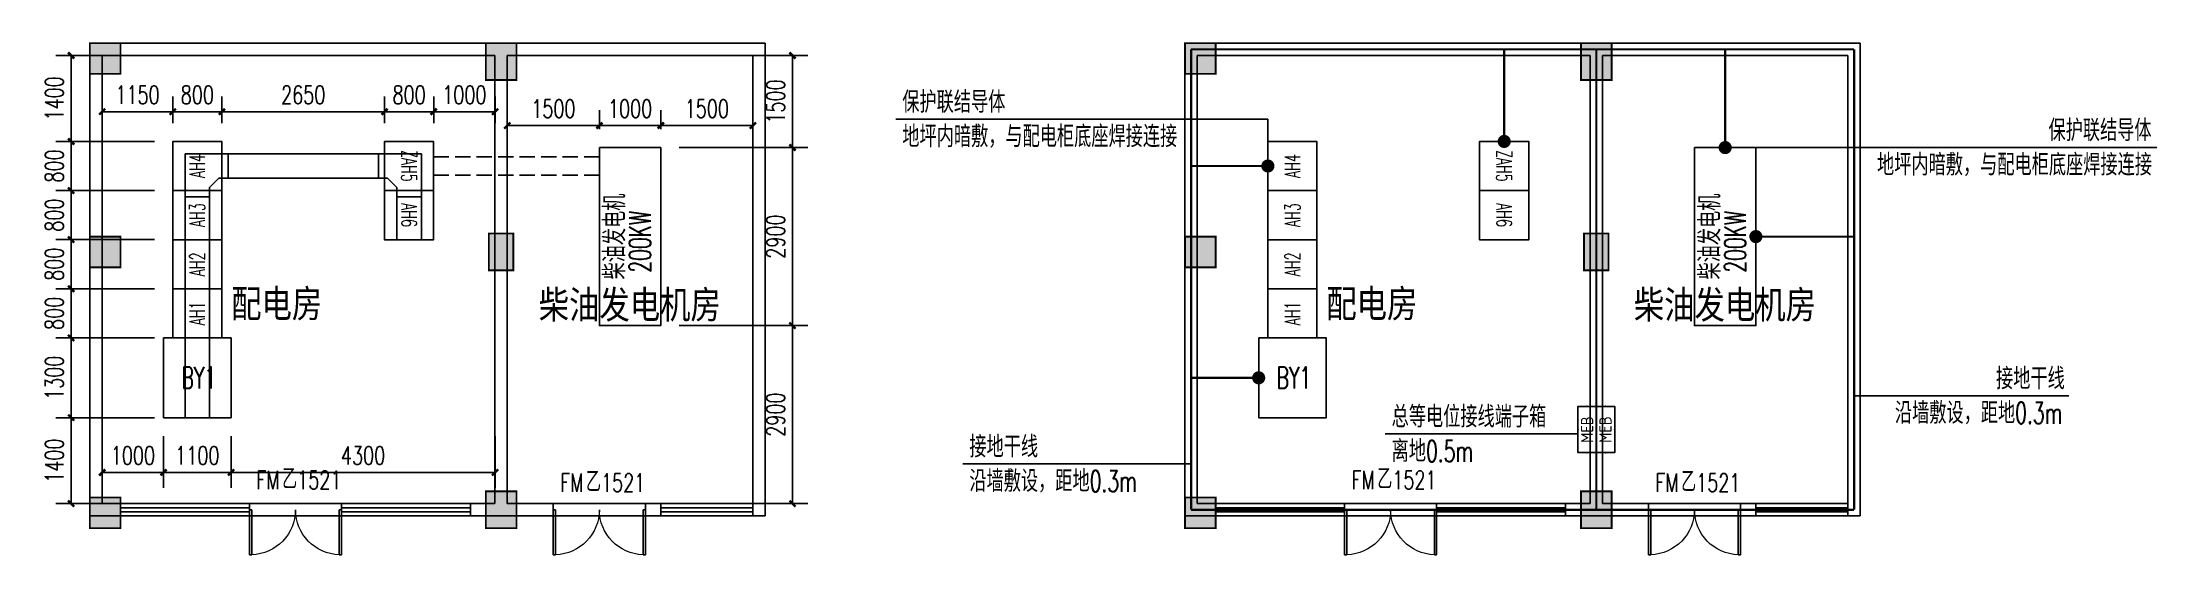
# Model space of a CAD drawing. Extents: x -6243262 to 3079315, y -2914302 to 172723.
# Drawn here: x -1627191 to -1592745, y -832011 to -823664 of the extents above; entities that cross this region are included whole.
import ezdxf
from ezdxf.enums import TextEntityAlignment as Align

# ---------------------------------------------------------------- set-up
doc = ezdxf.new("R2010")
doc.units = 0
doc.header["$LTSCALE"] = 1000
doc.linetypes.add('DASH', pattern=[0.35, 0.25, -0.1])
for name, color, linetype in [('0-柱网', 2, 'Continuous'), ('CABLETRAY', 4, 'Continuous'), ('CABLETRAY_FIRE', 1, 'DASH'), ('DIM-接地', 3, 'Continuous'), ('DIM-箱柜', 3, 'Continuous'), ('DOOR_FIRE', 4, 'Continuous'), ('DOOR_FIRE_TEXT', 7, 'Continuous'), ('EQUIP-箱柜', 3, 'Continuous'), ('PUB_TEXT', 7, 'Continuous'), ('TEL_CABINET', 3, 'Continuous'), ('TEL_DIM', 3, 'Continuous'), ('TEL_TEXT', 7, 'Continuous'), ('WALL', 9, 'Continuous'), ('WINDOW', 4, 'Continuous'), ('WIRE-接地', 4, 'TG_接地')]:
    doc.layers.add(name, color=color, linetype=linetype)
doc.styles.add('-宋体', font='', dxfattribs={"width": 0.8})
doc.styles.add('_TCH_DIM_T3', font='SIMPLEX', dxfattribs={"width": 0.705882, "bigfont": 'GBCBIG'})
doc.styles.add('_TCH_WINDOW', font='SIMPLEX', dxfattribs={"height": 3.5, "bigfont": 'GBCBIG'})
doc.styles.add('_TEL_ATTDEF', font='gbenor', dxfattribs={"bigfont": 'gbcbig'})
doc.styles.add('_TEL_DIM', font='SIMPLEX', dxfattribs={"width": 0.8, "height": 3.5, "bigfont": 'HZTXT'})
doc.styles.add('TG_LINETYPE', font='SIMPLEX', dxfattribs={"width": 0.8, "height": 3.5, "bigfont": 'HZTXT'})
doc.styles.get('-宋体').set_extended_font_data('SimSun')
doc.linetypes.add('TG_接地', pattern='A,0.75,0,["/",TG_LINETYPE,S=0.05,R=-8.594367,X=-0.1,Y=-0.045],0.65,-0.13,0.13,-0.13', length=2)
doc.dimstyles.new('_TCH_ARCH&&100', dxfattribs={"dimtxt": 297.5, "dimasz": 100, "dimexe": 250, "dimexo": 300, "dimgap": 126.25, "dimtad": 1, "dimdec": 0, "dimzin": 0, "dimdsep": 46, "dimtxsty": '_TCH_DIM_T3', "dimblk": 'ARCHTICK', "dimcen": 0.09, "dimclrt": 7, "dimazin": 2, "dimtfac": 1, "dimtdec": 0, "dimtix": 1, "dimtmove": 2, "dimatfit": 3, "dimfxl": 0, "dimtolj": 1, "dimtzin": 0, "dimarcsym": 0})

msp = doc.modelspace()

# ---------------------------------------------------------------- texts
at = {"layer": 'DIM-接地', "color": 7, "style": '_TEL_DIM'}
for s, width, p in [('保护联结导体', 0.8, (-1613180.7, -824813)), ('地坪内暗敷，与配电柜底座焊接连接', 0.8, (-1613180.7, -825373)), ('保护联结导体', 0.8, (-1594507.7, -825274.3)), ('地坪内暗敷，与配电柜底座焊接连接', 0.8, (-1597301, -825834.3)), ('接地干线', 0.8, (-1595362.5, -829316.5)), ('沿墙敷设，距地', 0.8, (-1597010.2, -829876.5)), ('0.3m', 0.64, (-1595050.2, -829876.5)), ('接地干线', 0.8, (-1612088.3, -830426.9)), ('沿墙敷设，距地', 0.8, (-1612088.3, -830986.9)), ('0.3m', 0.64, (-1610128.3, -830986.9))]:
    msp.add_text(s, height=350, dxfattribs=dict(at, width=width)).set_placement(p)
at = {"layer": 'DIM-箱柜', "color": 7, "style": '_TEL_DIM'}
for s, width, p in [('总等电位接线端子箱', 0.8, (-1605208.9, -829938.5)), ('离地', 0.8, (-1605208.9, -830498.5)), ('0.5m', 0.64, (-1604648.9, -830498.5))]:
    msp.add_text(s, height=350, dxfattribs=dict(at, width=width)).set_placement(p)
at = {"layer": 'TEL_TEXT', "style": '_TEL_DIM'}
for s, width, p in [('柴油发电机', 0.8, (-1617690.9, -827528.5)), ('柴油发电机', 0.8, (-1599850.2, -827528.5)), ('200KW', 0.64, (-1617279, -827416.5)), ('200KW', 0.64, (-1599438.2, -827416.5))]:
    msp.add_text(s, height=350, rotation=90, dxfattribs=dict(at, width=width)).set_placement(p)
at = {"layer": 'TEL_TEXT', "style": '_TEL_DIM', "width": 0.64}
for p in [(-1624925.5, -829302.8), (-1607084.7, -829302.8)]:
    msp.add_text('BY1', height=350, dxfattribs=at).set_placement(p)

# ---------------------------------------------------------------- blocks, each defined once
blk = doc.blocks.new('$DorLib2D$00000002')
at = {"color": 0}
for p, q in [((-0.5, 0), (-0.5, 0.4875)), ((-0.475, 0.4875), (-0.5, 0.4875)), ((-0.475, 0), (-0.475, 0.4875)), ((0.475, 0), (0.475, 0.4875)), ((0.475, 0.4875), (0.5, 0.4875)), ((0.5, 0), (0.5, 0.4875)), ((-0.5, 0), (-0.475, 0)), ((0.5, 0), (0.475, 0))]:
    blk.add_line(p, q, dxfattribs=at)
at = {"color": 0, "lineweight": 13}
for centre, start, end in [((-0.4875, 0), 0, 88.53072), ((0.4875, 0), 91.46928, 180)]:
    blk.add_arc(centre, 0.4875, start, end, dxfattribs=at)
blk = doc.blocks.new('$TCHSYS$WIN2D')
at = {"color": 0}
for p, q in [((-0.5, 0.5), (0.5, 0.5)), ((-0.5, 0.5), (-0.5, -0.5)), ((0.5, 0.5), (0.5, -0.5)), ((0.5, 0.167), (-0.5, 0.167)), ((0.5, -0.167), (-0.5, -0.167)), ((-0.5, -0.5), (0.5, -0.5))]:
    blk.add_line(p, q, dxfattribs=at)
blk = doc.blocks.new('312423')
at = {"layer": '0-柱网'}
h = blk.add_hatch(color=8, dxfattribs=at)
h.dxf.hatch_style = 1
h.paths.add_polyline_path([(1241738, -1200915), (1242238, -1200915), (1242238, -1201415), (1241738, -1201415)])
h = blk.add_hatch(color=8, dxfattribs=at)
h.dxf.hatch_style = 1
h.paths.add_polyline_path([(1248188, -1200915), (1248688, -1200915), (1248688, -1201515), (1248188, -1201515)])
h = blk.add_hatch(color=8, dxfattribs=at)
h.dxf.hatch_style = 1
h.paths.add_polyline_path([(1241738, -1204065), (1242238, -1204065), (1242238, -1204565), (1241738, -1204565)])
h = blk.add_hatch(color=8, dxfattribs=at)
h.dxf.hatch_style = 1
h.paths.add_polyline_path([(1248238, -1204015), (1248638, -1204015), (1248638, -1204615), (1248238, -1204615)])
h = blk.add_hatch(color=8, dxfattribs=at)
h.dxf.hatch_style = 1
h.paths.add_polyline_path([(1241738, -1208315), (1242238, -1208315), (1242238, -1208815), (1241738, -1208815)])
h = blk.add_hatch(color=8, dxfattribs=at)
h.dxf.hatch_style = 1
h.paths.add_polyline_path([(1248188, -1208215), (1248688, -1208215), (1248688, -1208815), (1248188, -1208815)])
at = {"layer": '0-柱网', "color": 8, "const_width": 30}
for points in [[(1241738, -1200915), (1242238, -1200915), (1242238, -1201415), (1241738, -1201415)], [(1248188, -1200915), (1248688, -1200915), (1248688, -1201515), (1248188, -1201515)], [(1241738, -1204065), (1242238, -1204065), (1242238, -1204565), (1241738, -1204565)], [(1248238, -1204015), (1248638, -1204015), (1248638, -1204615), (1248238, -1204615)], [(1241738, -1208315), (1242238, -1208315), (1242238, -1208815), (1241738, -1208815)], [(1248188, -1208215), (1248688, -1208215), (1248688, -1208815), (1248188, -1208815)]]:
    blk.add_lwpolyline(points, close=True, dxfattribs=at)
at = {"layer": 'DOOR_FIRE', "color": 8}
for p, q in [((1244338, -1208415), (1245838, -1208415)), ((1244338, -1208615), (1245838, -1208615)), ((1249288, -1208415), (1250788, -1208415)), ((1249288, -1208615), (1250788, -1208615))]:
    blk.add_line(p, q, dxfattribs=at)
at = {"layer": 'WALL', "color": 8}
for p, q in [((1241738, -1208615), (1241738, -1200915)), ((1241738, -1200915), (1249038, -1200915)), ((1241938, -1208415), (1241938, -1201115)), ((1241938, -1201115), (1248338, -1201115)), ((1248338, -1208415), (1248338, -1201115)), ((1248538, -1208415), (1248538, -1201115)), ((1248538, -1201115), (1252538, -1201115)), ((1249038, -1200915), (1252738, -1200915)), ((1252538, -1208415), (1252538, -1201115)), ((1252738, -1208615), (1252738, -1200915)), ((1241738, -1208615), (1242238, -1208615)), ((1242238, -1208415), (1241938, -1208415)), ((1242238, -1208615), (1242238, -1208415)), ((1248338, -1208415), (1247938, -1208415)), ((1247938, -1208415), (1247938, -1208615)), ((1247938, -1208615), (1249038, -1208615)), ((1249288, -1208415), (1248538, -1208415)), ((1249038, -1208615), (1249288, -1208615)), ((1249288, -1208615), (1249288, -1208415)), ((1251038, -1208415), (1250788, -1208415)), ((1250788, -1208415), (1250788, -1208615)), ((1250788, -1208615), (1251038, -1208615)), ((1251038, -1208615), (1251038, -1208415)), ((1252538, -1208415), (1252538, -1208615)), ((1252538, -1208615), (1252738, -1208615))]:
    blk.add_line(p, q, dxfattribs=at)
at = {"layer": 'DOOR_FIRE', "color": 8, "xscale": 1500, "yscale": -1500, "zscale": 200}
for p in [(1245088, -1208515), (1250038, -1208515)]:
    blk.add_blockref('$DorLib2D$00000002', p, dxfattribs=at)
at = {"layer": 'WINDOW', "color": 8, "yscale": 200}
for p, xscale, zscale in [((1243288, -1208515), -2100, -2100), ((1246888, -1208515), -2100, -2100), ((1251788, -1208515), -1500, -1500)]:
    blk.add_blockref('$TCHSYS$WIN2D', p, dxfattribs=dict(at, xscale=xscale, zscale=zscale))
at = {"layer": 'DOOR_FIRE_TEXT', "color": 8, "style": '_TCH_WINDOW', "width": 0.705882}
for s, p in [('FM', (1244451, -1208178)), ('1521', (1245116, -1208178)), ('FM', (1249401, -1208223)), ('1521', (1250066, -1208223))]:
    blk.add_text(s, height=297.5, dxfattribs=at).set_placement(p)
at = {"layer": 'DOOR_FIRE_TEXT', "color": 8, "style": '_TCH_WINDOW'}
for p in [(1244871, -1208178), (1249821, -1208223)]:
    blk.add_text('乙', height=338, dxfattribs=at).set_placement(p)
at = {"layer": 'PUB_TEXT', "color": 8, "style": '-宋体', "width": 0.8}
for s, p in [('配电房', (1244040, -1205383)), ('柴油发电机房', (1249050, -1205400))]:
    blk.add_text(s, height=453.2, dxfattribs=at).set_placement(p)
blk = doc.blocks.new('$TelecSys$00000092')
at = {"color": 0}
for p, q in [((-0.5, 0.5), (0.5, 0.5)), ((-0.5, -0.5), (-0.5, 0.5)), ((0.5, 0.5), (0.5, -0.5)), ((0.5, -0.5), (-0.5, -0.5))]:
    blk.add_line(p, q, dxfattribs=at)
at = {"color": 0, "const_width": 0.02}
blk.add_lwpolyline([(-0.5, 0.5), (0.5, 0.5), (0.5, -0.5), (-0.5, -0.5)], close=True, dxfattribs=at)
at = {"color": 0, "style": '_TEL_DIM', "width": 0.8}
blk.add_attdef('NAME', text='', height=0.035, dxfattribs=at).set_placement((0, 0), align=Align.MIDDLE)
blk = doc.blocks.new('$equip$00002907')
for p, q in [((0.75, 0.6), (-0.75, 0.6)), ((-0.75, 0.6), (-0.75, 0)), ((-0.75, 0), (0.75, 0)), ((0.75, 0), (0.75, 0.6))]:
    blk.add_line(p, q)
at = {"const_width": 0.04}
blk.add_lwpolyline([(-0.75, 0.6), (-0.75, 0), (0.75, 0), (0.75, 0.6), (-0.75, 0.6), (-0.75, 0)], dxfattribs=at)
for p in [(-0.75, 0.3), (0, 0.6), (0, 0), (0.75, 0.3)]:
    blk.add_point(p)
at = {"color": 7, "style": '_TEL_DIM'}
blk.add_attdef('$TEXT$', text='', height=0.4, dxfattribs=at).set_placement((0, 0.3), align=Align.MIDDLE_CENTER)
at = {"color": 7, "style": '_TEL_DIM', "flags": 1}
for tag in ['A', 'REMARK']:
    blk.add_attdef(tag, text='', height=0.00002, dxfattribs=at).set_placement((0, 0), align=Align.MIDDLE_CENTER)
blk = doc.blocks.new('_ArchTick')
at = {"color": 0, "linetype": 'ByBlock', "const_width": 0.4}
blk.add_lwpolyline([(-0.5, -0.5), (0.5, 0.5)], dxfattribs=at)
blk = doc.blocks.new('*D1428')
at = {"layer": 'Defpoints', "color": 0, "transparency": 16777216}
for p in [(-1617115, -828279), (-1614969, -828279), (-1617115, -831179)]:
    blk.add_point(p, dxfattribs=at)
at = {"layer": 'TEL_DIM', "color": 0, "lineweight": -2, "transparency": 16777216}
for p, q in [((-1616815, -828279), (-1614719, -828279)), ((-1614969, -831179), (-1614969, -828279)), ((-1616815, -831179), (-1614719, -831179))]:
    blk.add_line(p, q, dxfattribs=at)
at = {"layer": 'TEL_DIM', "color": 0, "lineweight": -2, "transparency": 16777216, "xscale": 100, "yscale": 100, "zscale": 100}
for p, rotation in [((-1614969, -828279), 90), ((-1614969, -831179), 270)]:
    blk.add_blockref('_ArchTick', p, dxfattribs=dict(at, rotation=rotation))
at = {"layer": 'TEL_DIM', "color": 7, "transparency": 16777216, "insert": (-1615244, -829729), "char_height": 297.5, "attachment_point": 5, "rotation": 90, "style": '_TCH_DIM_T3'}
blk.add_mtext('\\A1;2900', dxfattribs=at)
blk = doc.blocks.new('*D1429')
at = {"layer": 'Defpoints', "color": 0, "transparency": 16777216}
for p in [(-1617115, -825379), (-1614969, -825379), (-1617115, -828279)]:
    blk.add_point(p, dxfattribs=at)
at = {"layer": 'TEL_DIM', "color": 0, "lineweight": -2, "transparency": 16777216}
for p, q in [((-1616815, -825379), (-1614719, -825379)), ((-1614969, -828279), (-1614969, -825379)), ((-1616815, -828279), (-1614719, -828279))]:
    blk.add_line(p, q, dxfattribs=at)
at = {"layer": 'TEL_DIM', "color": 0, "lineweight": -2, "transparency": 16777216, "xscale": 100, "yscale": 100, "zscale": 100}
for p, rotation in [((-1614969, -825379), 90), ((-1614969, -828279), 270)]:
    blk.add_blockref('_ArchTick', p, dxfattribs=dict(at, rotation=rotation))
at = {"layer": 'TEL_DIM', "color": 7, "transparency": 16777216, "insert": (-1615244, -826829), "char_height": 297.5, "attachment_point": 5, "rotation": 90, "style": '_TCH_DIM_T3'}
blk.add_mtext('\\A1;2900', dxfattribs=at)
blk = doc.blocks.new('*D1430')
at = {"layer": 'Defpoints', "color": 0, "transparency": 16777216}
for p in [(-1617115, -823879), (-1614969, -823879), (-1617115, -825379)]:
    blk.add_point(p, dxfattribs=at)
at = {"layer": 'TEL_DIM', "color": 0, "lineweight": -2, "transparency": 16777216}
for p, q in [((-1616815, -823879), (-1614719, -823879)), ((-1614969, -825379), (-1614969, -823879)), ((-1616815, -825379), (-1614719, -825379))]:
    blk.add_line(p, q, dxfattribs=at)
at = {"layer": 'TEL_DIM', "color": 0, "lineweight": -2, "transparency": 16777216, "xscale": 100, "yscale": 100, "zscale": 100}
for p, rotation in [((-1614969, -823879), 90), ((-1614969, -825379), 270)]:
    blk.add_blockref('_ArchTick', p, dxfattribs=dict(at, rotation=rotation))
at = {"layer": 'TEL_DIM', "color": 7, "transparency": 16777216, "insert": (-1615244, -824629), "char_height": 297.5, "attachment_point": 5, "rotation": 90, "style": '_TCH_DIM_T3'}
blk.add_mtext('\\A1;1500', dxfattribs=at)
blk = doc.blocks.new('*D1431')
at = {"layer": 'Defpoints', "color": 0, "transparency": 16777216}
for p in [(-1618115, -825021), (-1619615, -825379), (-1618115, -825379)]:
    blk.add_point(p, dxfattribs=at)
at = {"layer": 'TEL_DIM', "color": 0, "lineweight": -2, "transparency": 16777216}
for p, q in [((-1619615, -825079), (-1619615, -824771)), ((-1618115, -825079), (-1618115, -824771)), ((-1619615, -825021), (-1618115, -825021))]:
    blk.add_line(p, q, dxfattribs=at)
at = {"layer": 'TEL_DIM', "color": 0, "lineweight": -2, "transparency": 16777216, "xscale": 100, "yscale": 100, "zscale": 100, "rotation": 180}
blk.add_blockref('_ArchTick', (-1619615, -825021), dxfattribs=at)
at = {"layer": 'TEL_DIM', "color": 0, "lineweight": -2, "transparency": 16777216, "xscale": 100, "yscale": 100, "zscale": 100}
blk.add_blockref('_ArchTick', (-1618115, -825021), dxfattribs=at)
at = {"layer": 'TEL_DIM', "color": 7, "transparency": 16777216, "insert": (-1618865, -824746), "char_height": 297.5, "attachment_point": 5, "style": '_TCH_DIM_T3'}
blk.add_mtext('\\A1;1500', dxfattribs=at)
blk = doc.blocks.new('*D1432')
at = {"layer": 'Defpoints', "color": 0, "transparency": 16777216}
for p in [(-1617115, -825021), (-1618115, -825379), (-1617115, -825379)]:
    blk.add_point(p, dxfattribs=at)
at = {"layer": 'TEL_DIM', "color": 0, "lineweight": -2, "transparency": 16777216}
for p, q in [((-1618115, -825079), (-1618115, -824771)), ((-1617115, -825079), (-1617115, -824771)), ((-1618115, -825021), (-1617115, -825021))]:
    blk.add_line(p, q, dxfattribs=at)
at = {"layer": 'TEL_DIM', "color": 0, "lineweight": -2, "transparency": 16777216, "xscale": 100, "yscale": 100, "zscale": 100, "rotation": 180}
blk.add_blockref('_ArchTick', (-1618115, -825021), dxfattribs=at)
at = {"layer": 'TEL_DIM', "color": 0, "lineweight": -2, "transparency": 16777216, "xscale": 100, "yscale": 100, "zscale": 100}
blk.add_blockref('_ArchTick', (-1617115, -825021), dxfattribs=at)
at = {"layer": 'TEL_DIM', "color": 7, "transparency": 16777216, "insert": (-1617615, -824746), "char_height": 297.5, "attachment_point": 5, "style": '_TCH_DIM_T3'}
blk.add_mtext('\\A1;1000', dxfattribs=at)
blk = doc.blocks.new('*D1433')
at = {"layer": 'Defpoints', "color": 0, "transparency": 16777216}
for p in [(-1615615, -825021), (-1617115, -825379), (-1615615, -825379)]:
    blk.add_point(p, dxfattribs=at)
at = {"layer": 'TEL_DIM', "color": 0, "lineweight": -2, "transparency": 16777216}
for p, q in [((-1617115, -825079), (-1617115, -824771)), ((-1615615, -825079), (-1615615, -824771)), ((-1617115, -825021), (-1615615, -825021))]:
    blk.add_line(p, q, dxfattribs=at)
at = {"layer": 'TEL_DIM', "color": 0, "lineweight": -2, "transparency": 16777216, "xscale": 100, "yscale": 100, "zscale": 100, "rotation": 180}
blk.add_blockref('_ArchTick', (-1617115, -825021), dxfattribs=at)
at = {"layer": 'TEL_DIM', "color": 0, "lineweight": -2, "transparency": 16777216, "xscale": 100, "yscale": 100, "zscale": 100}
blk.add_blockref('_ArchTick', (-1615615, -825021), dxfattribs=at)
at = {"layer": 'TEL_DIM', "color": 7, "transparency": 16777216, "insert": (-1616365, -824746), "char_height": 297.5, "attachment_point": 5, "style": '_TCH_DIM_T3'}
blk.add_mtext('\\A1;1500', dxfattribs=at)
blk = doc.blocks.new('*D1434')
at = {"layer": 'Defpoints', "color": 0, "transparency": 16777216}
for p in [(-1626721, -829779), (-1625065, -829779), (-1625065, -831179)]:
    blk.add_point(p, dxfattribs=at)
at = {"layer": 'TEL_DIM', "color": 0, "lineweight": -2, "transparency": 16777216}
for p, q in [((-1625365, -829779), (-1626971, -829779)), ((-1626721, -831179), (-1626721, -829779)), ((-1625365, -831179), (-1626971, -831179))]:
    blk.add_line(p, q, dxfattribs=at)
at = {"layer": 'TEL_DIM', "color": 0, "lineweight": -2, "transparency": 16777216, "xscale": 100, "yscale": 100, "zscale": 100}
for p, rotation in [((-1626721, -829779), 90), ((-1626721, -831179), 270)]:
    blk.add_blockref('_ArchTick', p, dxfattribs=dict(at, rotation=rotation))
at = {"layer": 'TEL_DIM', "color": 7, "transparency": 16777216, "insert": (-1626996, -830479), "char_height": 297.5, "attachment_point": 5, "rotation": 90, "style": '_TCH_DIM_T3'}
blk.add_mtext('\\A1;1400', dxfattribs=at)
blk = doc.blocks.new('*D1435')
at = {"layer": 'Defpoints', "color": 0, "transparency": 16777216}
for p in [(-1626721, -828479), (-1625065, -828479), (-1625065, -829779)]:
    blk.add_point(p, dxfattribs=at)
at = {"layer": 'TEL_DIM', "color": 0, "lineweight": -2, "transparency": 16777216}
for p, q in [((-1625365, -828479), (-1626971, -828479)), ((-1626721, -829779), (-1626721, -828479)), ((-1625365, -829779), (-1626971, -829779))]:
    blk.add_line(p, q, dxfattribs=at)
at = {"layer": 'TEL_DIM', "color": 0, "lineweight": -2, "transparency": 16777216, "xscale": 100, "yscale": 100, "zscale": 100}
for p, rotation in [((-1626721, -828479), 90), ((-1626721, -829779), 270)]:
    blk.add_blockref('_ArchTick', p, dxfattribs=dict(at, rotation=rotation))
at = {"layer": 'TEL_DIM', "color": 7, "transparency": 16777216, "insert": (-1626996, -829129), "char_height": 297.5, "attachment_point": 5, "rotation": 90, "style": '_TCH_DIM_T3'}
blk.add_mtext('\\A1;1300', dxfattribs=at)
blk = doc.blocks.new('*D1436')
at = {"layer": 'Defpoints', "color": 0, "transparency": 16777216}
for p in [(-1626721, -827679), (-1625065, -827679), (-1625065, -828479)]:
    blk.add_point(p, dxfattribs=at)
at = {"layer": 'TEL_DIM', "color": 0, "lineweight": -2, "transparency": 16777216}
for p, q in [((-1625365, -827679), (-1626971, -827679)), ((-1626721, -828479), (-1626721, -827679)), ((-1625365, -828479), (-1626971, -828479))]:
    blk.add_line(p, q, dxfattribs=at)
at = {"layer": 'TEL_DIM', "color": 0, "lineweight": -2, "transparency": 16777216, "xscale": 100, "yscale": 100, "zscale": 100}
for p, rotation in [((-1626721, -827679), 90), ((-1626721, -828479), 270)]:
    blk.add_blockref('_ArchTick', p, dxfattribs=dict(at, rotation=rotation))
at = {"layer": 'TEL_DIM', "color": 7, "transparency": 16777216, "insert": (-1626996, -828079), "char_height": 297.5, "attachment_point": 5, "rotation": 90, "style": '_TCH_DIM_T3'}
blk.add_mtext('\\A1;800', dxfattribs=at)
blk = doc.blocks.new('*D1437')
at = {"layer": 'Defpoints', "color": 0, "transparency": 16777216}
for p in [(-1626721, -826879), (-1625065, -826879), (-1625065, -827679)]:
    blk.add_point(p, dxfattribs=at)
at = {"layer": 'TEL_DIM', "color": 0, "lineweight": -2, "transparency": 16777216}
for p, q in [((-1625365, -826879), (-1626971, -826879)), ((-1626721, -827679), (-1626721, -826879)), ((-1625365, -827679), (-1626971, -827679))]:
    blk.add_line(p, q, dxfattribs=at)
at = {"layer": 'TEL_DIM', "color": 0, "lineweight": -2, "transparency": 16777216, "xscale": 100, "yscale": 100, "zscale": 100}
for p, rotation in [((-1626721, -826879), 90), ((-1626721, -827679), 270)]:
    blk.add_blockref('_ArchTick', p, dxfattribs=dict(at, rotation=rotation))
at = {"layer": 'TEL_DIM', "color": 7, "transparency": 16777216, "insert": (-1626996, -827279), "char_height": 297.5, "attachment_point": 5, "rotation": 90, "style": '_TCH_DIM_T3'}
blk.add_mtext('\\A1;800', dxfattribs=at)
blk = doc.blocks.new('*D1438')
at = {"layer": 'Defpoints', "color": 0, "transparency": 16777216}
for p in [(-1626721, -826079), (-1625065, -826079), (-1625065, -826879)]:
    blk.add_point(p, dxfattribs=at)
at = {"layer": 'TEL_DIM', "color": 0, "lineweight": -2, "transparency": 16777216}
for p, q in [((-1625365, -826079), (-1626971, -826079)), ((-1626721, -826879), (-1626721, -826079)), ((-1625365, -826879), (-1626971, -826879))]:
    blk.add_line(p, q, dxfattribs=at)
at = {"layer": 'TEL_DIM', "color": 0, "lineweight": -2, "transparency": 16777216, "xscale": 100, "yscale": 100, "zscale": 100}
for p, rotation in [((-1626721, -826079), 90), ((-1626721, -826879), 270)]:
    blk.add_blockref('_ArchTick', p, dxfattribs=dict(at, rotation=rotation))
at = {"layer": 'TEL_DIM', "color": 7, "transparency": 16777216, "insert": (-1626996, -826479), "char_height": 297.5, "attachment_point": 5, "rotation": 90, "style": '_TCH_DIM_T3'}
blk.add_mtext('\\A1;800', dxfattribs=at)
blk = doc.blocks.new('*D1439')
at = {"layer": 'Defpoints', "color": 0, "transparency": 16777216}
for p in [(-1626721, -825279), (-1625065, -825279), (-1625065, -826079)]:
    blk.add_point(p, dxfattribs=at)
at = {"layer": 'TEL_DIM', "color": 0, "lineweight": -2, "transparency": 16777216}
for p, q in [((-1625365, -825279), (-1626971, -825279)), ((-1626721, -826079), (-1626721, -825279)), ((-1625365, -826079), (-1626971, -826079))]:
    blk.add_line(p, q, dxfattribs=at)
at = {"layer": 'TEL_DIM', "color": 0, "lineweight": -2, "transparency": 16777216, "xscale": 100, "yscale": 100, "zscale": 100}
for p, rotation in [((-1626721, -825279), 90), ((-1626721, -826079), 270)]:
    blk.add_blockref('_ArchTick', p, dxfattribs=dict(at, rotation=rotation))
at = {"layer": 'TEL_DIM', "color": 7, "transparency": 16777216, "insert": (-1626996, -825679), "char_height": 297.5, "attachment_point": 5, "rotation": 90, "style": '_TCH_DIM_T3'}
blk.add_mtext('\\A1;800', dxfattribs=at)
blk = doc.blocks.new('*D1440')
at = {"layer": 'Defpoints', "color": 0, "transparency": 16777216}
for p in [(-1626721, -823879), (-1625065, -823879), (-1625065, -825279)]:
    blk.add_point(p, dxfattribs=at)
at = {"layer": 'TEL_DIM', "color": 0, "lineweight": -2, "transparency": 16777216}
for p, q in [((-1625365, -823879), (-1626971, -823879)), ((-1626721, -825279), (-1626721, -823879)), ((-1625365, -825279), (-1626971, -825279))]:
    blk.add_line(p, q, dxfattribs=at)
at = {"layer": 'TEL_DIM', "color": 0, "lineweight": -2, "transparency": 16777216, "xscale": 100, "yscale": 100, "zscale": 100}
for p, rotation in [((-1626721, -823879), 90), ((-1626721, -825279), 270)]:
    blk.add_blockref('_ArchTick', p, dxfattribs=dict(at, rotation=rotation))
at = {"layer": 'TEL_DIM', "color": 7, "transparency": 16777216, "insert": (-1626996, -824579), "char_height": 297.5, "attachment_point": 5, "rotation": 90, "style": '_TCH_DIM_T3'}
blk.add_mtext('\\A1;1400', dxfattribs=at)
blk = doc.blocks.new('*D1441')
at = {"layer": 'Defpoints', "color": 0, "transparency": 16777216}
for p in [(-1625065, -824795), (-1626215, -825279), (-1625065, -825279)]:
    blk.add_point(p, dxfattribs=at)
at = {"layer": 'TEL_DIM', "color": 0, "lineweight": -2, "transparency": 16777216}
for p, q in [((-1626215, -824979), (-1626215, -824545)), ((-1625065, -824979), (-1625065, -824545)), ((-1626215, -824795), (-1625065, -824795))]:
    blk.add_line(p, q, dxfattribs=at)
at = {"layer": 'TEL_DIM', "color": 0, "lineweight": -2, "transparency": 16777216, "xscale": 100, "yscale": 100, "zscale": 100, "rotation": 180}
blk.add_blockref('_ArchTick', (-1626215, -824795), dxfattribs=at)
at = {"layer": 'TEL_DIM', "color": 0, "lineweight": -2, "transparency": 16777216, "xscale": 100, "yscale": 100, "zscale": 100}
blk.add_blockref('_ArchTick', (-1625065, -824795), dxfattribs=at)
at = {"layer": 'TEL_DIM', "color": 7, "transparency": 16777216, "insert": (-1625640, -824520), "char_height": 297.5, "attachment_point": 5, "style": '_TCH_DIM_T3'}
blk.add_mtext('\\A1;1150', dxfattribs=at)
blk = doc.blocks.new('*D1442')
at = {"layer": 'Defpoints', "color": 0, "transparency": 16777216}
for p in [(-1624265, -824795), (-1625065, -825279), (-1624265, -825279)]:
    blk.add_point(p, dxfattribs=at)
at = {"layer": 'TEL_DIM', "color": 0, "lineweight": -2, "transparency": 16777216}
for p, q in [((-1625065, -824979), (-1625065, -824545)), ((-1624265, -824979), (-1624265, -824545)), ((-1625065, -824795), (-1624265, -824795))]:
    blk.add_line(p, q, dxfattribs=at)
at = {"layer": 'TEL_DIM', "color": 0, "lineweight": -2, "transparency": 16777216, "xscale": 100, "yscale": 100, "zscale": 100, "rotation": 180}
blk.add_blockref('_ArchTick', (-1625065, -824795), dxfattribs=at)
at = {"layer": 'TEL_DIM', "color": 0, "lineweight": -2, "transparency": 16777216, "xscale": 100, "yscale": 100, "zscale": 100}
blk.add_blockref('_ArchTick', (-1624265, -824795), dxfattribs=at)
at = {"layer": 'TEL_DIM', "color": 7, "transparency": 16777216, "insert": (-1624665, -824520), "char_height": 297.5, "attachment_point": 5, "style": '_TCH_DIM_T3'}
blk.add_mtext('\\A1;800', dxfattribs=at)
blk = doc.blocks.new('*D1443')
at = {"layer": 'Defpoints', "color": 0, "transparency": 16777216}
for p in [(-1621615, -824795), (-1624265, -825279), (-1621615, -825279)]:
    blk.add_point(p, dxfattribs=at)
at = {"layer": 'TEL_DIM', "color": 0, "lineweight": -2, "transparency": 16777216}
for p, q in [((-1624265, -824979), (-1624265, -824545)), ((-1621615, -824979), (-1621615, -824545)), ((-1624265, -824795), (-1621615, -824795))]:
    blk.add_line(p, q, dxfattribs=at)
at = {"layer": 'TEL_DIM', "color": 0, "lineweight": -2, "transparency": 16777216, "xscale": 100, "yscale": 100, "zscale": 100, "rotation": 180}
blk.add_blockref('_ArchTick', (-1624265, -824795), dxfattribs=at)
at = {"layer": 'TEL_DIM', "color": 0, "lineweight": -2, "transparency": 16777216, "xscale": 100, "yscale": 100, "zscale": 100}
blk.add_blockref('_ArchTick', (-1621615, -824795), dxfattribs=at)
at = {"layer": 'TEL_DIM', "color": 7, "transparency": 16777216, "insert": (-1622940, -824520), "char_height": 297.5, "attachment_point": 5, "style": '_TCH_DIM_T3'}
blk.add_mtext('\\A1;2650', dxfattribs=at)
blk = doc.blocks.new('*D1444')
at = {"layer": 'Defpoints', "color": 0, "transparency": 16777216}
for p in [(-1620815, -824795), (-1621615, -825279), (-1620815, -825279)]:
    blk.add_point(p, dxfattribs=at)
at = {"layer": 'TEL_DIM', "color": 0, "lineweight": -2, "transparency": 16777216}
for p, q in [((-1621615, -824979), (-1621615, -824545)), ((-1620815, -824979), (-1620815, -824545)), ((-1621615, -824795), (-1620815, -824795))]:
    blk.add_line(p, q, dxfattribs=at)
at = {"layer": 'TEL_DIM', "color": 0, "lineweight": -2, "transparency": 16777216, "xscale": 100, "yscale": 100, "zscale": 100, "rotation": 180}
blk.add_blockref('_ArchTick', (-1621615, -824795), dxfattribs=at)
at = {"layer": 'TEL_DIM', "color": 0, "lineweight": -2, "transparency": 16777216, "xscale": 100, "yscale": 100, "zscale": 100}
blk.add_blockref('_ArchTick', (-1620815, -824795), dxfattribs=at)
at = {"layer": 'TEL_DIM', "color": 7, "transparency": 16777216, "insert": (-1621215, -824520), "char_height": 297.5, "attachment_point": 5, "style": '_TCH_DIM_T3'}
blk.add_mtext('\\A1;800', dxfattribs=at)
blk = doc.blocks.new('*D1445')
at = {"layer": 'Defpoints', "color": 0, "transparency": 16777216}
for p in [(-1619815, -824795), (-1620815, -825279), (-1619815, -825279)]:
    blk.add_point(p, dxfattribs=at)
at = {"layer": 'TEL_DIM', "color": 0, "lineweight": -2, "transparency": 16777216}
for p, q in [((-1620815, -824979), (-1620815, -824545)), ((-1619815, -824979), (-1619815, -824545)), ((-1620815, -824795), (-1619815, -824795))]:
    blk.add_line(p, q, dxfattribs=at)
at = {"layer": 'TEL_DIM', "color": 0, "lineweight": -2, "transparency": 16777216, "xscale": 100, "yscale": 100, "zscale": 100, "rotation": 180}
blk.add_blockref('_ArchTick', (-1620815, -824795), dxfattribs=at)
at = {"layer": 'TEL_DIM', "color": 0, "lineweight": -2, "transparency": 16777216, "xscale": 100, "yscale": 100, "zscale": 100}
blk.add_blockref('_ArchTick', (-1619815, -824795), dxfattribs=at)
at = {"layer": 'TEL_DIM', "color": 7, "transparency": 16777216, "insert": (-1620315, -824520), "char_height": 297.5, "attachment_point": 5, "style": '_TCH_DIM_T3'}
blk.add_mtext('\\A1;1000', dxfattribs=at)
blk = doc.blocks.new('*D1446')
at = {"layer": 'Defpoints', "color": 0, "transparency": 16777216}
for p in [(-1624115, -829779), (-1619815, -829779), (-1619815, -830670)]:
    blk.add_point(p, dxfattribs=at)
at = {"layer": 'TEL_DIM', "color": 0, "lineweight": -2, "transparency": 16777216}
for p, q in [((-1624115, -830079), (-1624115, -830920)), ((-1619815, -830079), (-1619815, -830920)), ((-1624115, -830670), (-1619815, -830670))]:
    blk.add_line(p, q, dxfattribs=at)
at = {"layer": 'TEL_DIM', "color": 0, "lineweight": -2, "transparency": 16777216, "xscale": 100, "yscale": 100, "zscale": 100, "rotation": 180}
blk.add_blockref('_ArchTick', (-1624115, -830670), dxfattribs=at)
at = {"layer": 'TEL_DIM', "color": 0, "lineweight": -2, "transparency": 16777216, "xscale": 100, "yscale": 100, "zscale": 100}
blk.add_blockref('_ArchTick', (-1619815, -830670), dxfattribs=at)
at = {"layer": 'TEL_DIM', "color": 7, "transparency": 16777216, "insert": (-1621965, -830395), "char_height": 297.5, "attachment_point": 5, "style": '_TCH_DIM_T3'}
blk.add_mtext('\\A1;4300', dxfattribs=at)
blk = doc.blocks.new('*D1447')
at = {"layer": 'Defpoints', "color": 0, "transparency": 16777216}
for p in [(-1625215, -829779), (-1624115, -829779), (-1624115, -830670)]:
    blk.add_point(p, dxfattribs=at)
at = {"layer": 'TEL_DIM', "color": 0, "lineweight": -2, "transparency": 16777216}
for p, q in [((-1625215, -830079), (-1625215, -830920)), ((-1624115, -830079), (-1624115, -830920)), ((-1625215, -830670), (-1624115, -830670))]:
    blk.add_line(p, q, dxfattribs=at)
at = {"layer": 'TEL_DIM', "color": 0, "lineweight": -2, "transparency": 16777216, "xscale": 100, "yscale": 100, "zscale": 100, "rotation": 180}
blk.add_blockref('_ArchTick', (-1625215, -830670), dxfattribs=at)
at = {"layer": 'TEL_DIM', "color": 0, "lineweight": -2, "transparency": 16777216, "xscale": 100, "yscale": 100, "zscale": 100}
blk.add_blockref('_ArchTick', (-1624115, -830670), dxfattribs=at)
at = {"layer": 'TEL_DIM', "color": 7, "transparency": 16777216, "insert": (-1624665, -830395), "char_height": 297.5, "attachment_point": 5, "style": '_TCH_DIM_T3'}
blk.add_mtext('\\A1;1100', dxfattribs=at)
blk = doc.blocks.new('*D1448')
at = {"layer": 'Defpoints', "color": 0, "transparency": 16777216}
for p in [(-1626215, -829779), (-1625215, -829779), (-1625215, -830670)]:
    blk.add_point(p, dxfattribs=at)
at = {"layer": 'TEL_DIM', "color": 0, "lineweight": -2, "transparency": 16777216}
for p, q in [((-1626215, -830079), (-1626215, -830920)), ((-1625215, -830079), (-1625215, -830920)), ((-1626215, -830670), (-1625215, -830670))]:
    blk.add_line(p, q, dxfattribs=at)
at = {"layer": 'TEL_DIM', "color": 0, "lineweight": -2, "transparency": 16777216, "xscale": 100, "yscale": 100, "zscale": 100, "rotation": 180}
blk.add_blockref('_ArchTick', (-1626215, -830670), dxfattribs=at)
at = {"layer": 'TEL_DIM', "color": 0, "lineweight": -2, "transparency": 16777216, "xscale": 100, "yscale": 100, "zscale": 100}
blk.add_blockref('_ArchTick', (-1625215, -830670), dxfattribs=at)
at = {"layer": 'TEL_DIM', "color": 7, "transparency": 16777216, "insert": (-1625715, -830395), "char_height": 297.5, "attachment_point": 5, "style": '_TCH_DIM_T3'}
blk.add_mtext('\\A1;1000', dxfattribs=at)

# ---------------------------------------------------------------- dimensions: what is measured, and where the dimension line sits
at = {"layer": 'TEL_DIM'}
for p1, p2, distance, picture, middle in [((-1625065.5, -825279.3), (-1625065.5, -823879.3), 1655.4, '*D1440', (-1626995.8, -824579.3)), ((-1617115.5, -825379.3), (-1617115.5, -823879.3), -2146.7, '*D1430', (-1615243.8, -824629.3)), ((-1626215.5, -825279.3), (-1625065.5, -825279.3), 484.1, '*D1441', (-1625640.5, -824520.2)), ((-1625065.5, -825279.3), (-1624265.5, -825279.3), 484.1, '*D1442', (-1624665.5, -824520.2)), ((-1624265.5, -825279.3), (-1621615.5, -825279.3), 484.1, '*D1443', (-1622940.5, -824520.2)), ((-1621615.5, -825279.3), (-1620815.5, -825279.3), 484.1, '*D1444', (-1621215.5, -824520.2)), ((-1620815.5, -825279.3), (-1619815.5, -825279.3), 484.1, '*D1445', (-1620315.5, -824520.2)), ((-1619615.5, -825379.3), (-1618115.5, -825379.3), 357.9, '*D1431', (-1618865.5, -824746.3)), ((-1618115.5, -825379.3), (-1617115.5, -825379.3), 357.9, '*D1432', (-1617615.5, -824746.3)), ((-1617115.5, -825379.3), (-1615615.5, -825379.3), 357.9, '*D1433', (-1616365.5, -824746.3)), ((-1625065.5, -826079.3), (-1625065.5, -825279.3), 1655.4, '*D1439', (-1626995.8, -825679.3)), ((-1617115.5, -828279.3), (-1617115.5, -825379.3), -2146.7, '*D1429', (-1615243.8, -826829.3)), ((-1625065.5, -826879.3), (-1625065.5, -826079.3), 1655.4, '*D1438', (-1626995.8, -826479.3)), ((-1625065.5, -827679.3), (-1625065.5, -826879.3), 1655.4, '*D1437', (-1626995.8, -827279.3)), ((-1625065.5, -828479.3), (-1625065.5, -827679.3), 1655.4, '*D1436', (-1626995.8, -828079.3)), ((-1625065.5, -829779.3), (-1625065.5, -828479.3), 1655.4, '*D1435', (-1626995.8, -829129.3)), ((-1617115.5, -831179.3), (-1617115.5, -828279.3), -2146.7, '*D1428', (-1615243.8, -829729.3)), ((-1625065.5, -831179.3), (-1625065.5, -829779.3), 1655.4, '*D1434', (-1626995.8, -830479.3)), ((-1626215.5, -829779.3), (-1625215.5, -829779.3), -890.9, '*D1448', (-1625715.5, -830395.2)), ((-1625215.5, -829779.3), (-1624115.5, -829779.3), -890.9, '*D1447', (-1624665.5, -830395.2)), ((-1624115.5, -829779.3), (-1619815.5, -829779.3), -890.9, '*D1446', (-1621965.5, -830395.2))]:
    dim = msp.add_aligned_dim(p1=p1, p2=p2, distance=distance, dimstyle='_TCH_ARCH&&100', dxfattribs=at)
    dim.commit()
    dim.dimension.update_dxf_attribs({"geometry": picture, "text_midpoint": middle})

# ---------------------------------------------------------------- linework, layer by layer
at = {"const_width": 106.9}
for points in [[(-1603321.3, -825279.3, 1), (-1603428.2, -825279.3, 1)], [(-1599721.3, -825379.3, 1), (-1599828.2, -825379.3, 1)], [(-1607171.3, -825679.3, 1), (-1607278.2, -825679.3, 1)], [(-1599221.3, -826829.3, 1), (-1599328.2, -826829.3, 1)], [(-1607321.3, -829129.3, 1), (-1607428.2, -829129.3, 1)]]:
    msp.add_lwpolyline(points, format="xyb", close=True, dxfattribs=at)
for points in [[(-1618115.5, -825379.3), (-1618115.5, -828279.3), (-1617115.5, -828279.3), (-1617115.5, -825379.3), (-1618115.5, -825379.3)], [(-1600274.7, -825379.3), (-1600274.7, -828279.3), (-1599274.7, -828279.3), (-1599274.7, -825379.3), (-1600274.7, -825379.3)]]:
    msp.add_lwpolyline(points)
at = {"layer": 'CABLETRAY'}
for p, q in [((-1624165.5, -825479.3), (-1624865.5, -825479.3)), ((-1624865.5, -825479.3), (-1624865.5, -826179.3)), ((-1624165.5, -825879.3), (-1624165.5, -825479.3)), ((-1624165.5, -825479.3), (-1621715.5, -825479.3)), ((-1624165.5, -825879.3), (-1624165.5, -825479.3)), ((-1621715.5, -825479.3), (-1621715.5, -825879.3)), ((-1621015.5, -825479.3), (-1621715.5, -825479.3)), ((-1621715.5, -825479.3), (-1621715.5, -825879.3)), ((-1621015.5, -826179.3), (-1621015.5, -825479.3)), ((-1624465.5, -826029.3), (-1624315.5, -825879.3)), ((-1624315.5, -825879.3), (-1624165.5, -825879.3)), ((-1621715.5, -825879.3), (-1624165.5, -825879.3)), ((-1621715.5, -825879.3), (-1621565.5, -825879.3)), ((-1621565.5, -825879.3), (-1621415.5, -826029.3)), ((-1624865.5, -826179.3), (-1624465.5, -826179.3)), ((-1624865.5, -829779.3), (-1624865.5, -826179.3)), ((-1624865.5, -826179.3), (-1624465.5, -826179.3)), ((-1624465.5, -826179.3), (-1624465.5, -826029.3)), ((-1624465.5, -826179.3), (-1624465.5, -829779.3)), ((-1621415.5, -826029.3), (-1621415.5, -826179.3)), ((-1621415.5, -826879.3), (-1621415.5, -826179.3)), ((-1621415.5, -826179.3), (-1621015.5, -826179.3)), ((-1621415.5, -826179.3), (-1621015.5, -826179.3)), ((-1621015.5, -826179.3), (-1621015.5, -826879.3)), ((-1621015.5, -826879.3), (-1621415.5, -826879.3)), ((-1624465.5, -829779.3), (-1624865.5, -829779.3))]:
    msp.add_line(p, q, dxfattribs=at)
at = {"layer": 'CABLETRAY_FIRE'}
for p, q in [((-1620815.5, -825829.3), (-1620815.5, -825529.3)), ((-1620815.5, -825529.3), (-1618115.5, -825529.3)), ((-1618115.5, -825529.3), (-1618115.5, -825829.3)), ((-1618115.5, -825829.3), (-1620815.5, -825829.3))]:
    msp.add_line(p, q, dxfattribs=at)
at = {"layer": 'DIM-接地'}
for p, q in [((-1607224.7, -824918), (-1613285.7, -824918)), ((-1607224.7, -825679.3), (-1607224.7, -824918)), ((-1599774.7, -825379.3), (-1595606.1, -825379.3)), ((-1595606.1, -825379.3), (-1592744.7, -825379.3)), ((-1597674.7, -829421.5), (-1596972, -829421.5)), ((-1596972, -829421.5), (-1594177.2, -829421.5)), ((-1609585.5, -830531.9), (-1612193.3, -830531.9)), ((-1608474.7, -830531.9), (-1609585.5, -830531.9))]:
    msp.add_line(p, q, dxfattribs=at)
at = {"layer": 'DIM-箱柜'}
for p, q in [((-1602606.6, -830043.5), (-1605313.9, -830043.5)), ((-1602174.7, -830043.5), (-1602606.6, -830043.5))]:
    msp.add_line(p, q, dxfattribs=at)
at = {"layer": 'TEL_CABINET'}
for points in [[(-1625215.5, -828479.3), (-1625215.5, -829779.3), (-1624115.5, -829779.3), (-1624115.5, -828479.3)], [(-1607374.7, -828479.3), (-1607374.7, -829779.3), (-1606274.7, -829779.3), (-1606274.7, -828479.3)]]:
    msp.add_lwpolyline(points, close=True, dxfattribs=at)
at = {"layer": 'WIRE-接地', "linetype": 'TG_接地', "const_width": 35}
for points in [[(-1608474.7, -823779.3), (-1597674.7, -823779.3)], [(-1608474.7, -823779.3), (-1608474.7, -831279.3)], [(-1603374.7, -825279.3), (-1603374.7, -823779.3)], [(-1601874.7, -831279.3), (-1601874.7, -823779.3)], [(-1599774.7, -825379.3), (-1599774.7, -823779.3)], [(-1597674.7, -831279.3), (-1597674.7, -823779.3)], [(-1607224.7, -825679.3), (-1608474.7, -825679.3)], [(-1599274.7, -826829.3), (-1597674.7, -826829.3)], [(-1607374.7, -829129.3), (-1608474.7, -829129.3)], [(-1608474.7, -831279.3), (-1597674.7, -831279.3)]]:
    msp.add_lwpolyline(points, dxfattribs=at)

# ---------------------------------------------------------------- block references
for p in [(-2868153.9, 377236), (-2850313.1, 377236)]:
    msp.add_blockref('312423', p)
at = {"layer": 'EQUIP-箱柜', "linetype": 'ByBlock', "ltscale": 2}
ref = msp.add_blockref('$equip$00002907', (-1601874.7, -829971.4), dxfattribs=dict(at, xscale=500, yscale=500, zscale=500, rotation=90))
ref.add_attrib('$TEXT$', 'MEB', dxfattribs={"layer": '0', "color": 7, "height": 200, "rotation": 90, "style": '_TEL_ATTDEF'}).set_placement((-1602024.7, -829971.4), align=Align.MIDDLE_CENTER)
ref = msp.add_blockref('$equip$00002907', (-1601574.7, -829971.4), dxfattribs=dict(at, xscale=500, yscale=500, zscale=500, rotation=90))
ref.add_attrib('$TEXT$', 'MEB', dxfattribs={"layer": '0', "color": 7, "height": 200, "rotation": 90, "style": '_TEL_ATTDEF'}).set_placement((-1601724.7, -829971.4), align=Align.MIDDLE_CENTER)
at = {"layer": 'TEL_CABINET'}
ref = msp.add_blockref('$TelecSys$00000092', (-1624665.5, -825679.3), dxfattribs=dict(at, xscale=800, yscale=800, zscale=2200, rotation=89.99999999999999))
ref.add_attrib('NAME', 'AH4', dxfattribs={"layer": '0', "color": 0, "height": 250, "rotation": 90, "style": '_TEL_DIM', "width": 0.6}).set_placement((-1624665.5, -825679.3), align=Align.MIDDLE)
ref = msp.add_blockref('$TelecSys$00000092', (-1621215.5, -825679.3), dxfattribs=dict(at, xscale=800, yscale=800, zscale=2200, rotation=270))
ref.add_attrib('NAME', 'ZAH5', dxfattribs={"layer": '0', "height": 250, "rotation": 270, "style": '_TEL_DIM', "width": 0.6}).set_placement((-1621215.5, -825679.3), align=Align.MIDDLE)
ref = msp.add_blockref('$TelecSys$00000092', (-1606824.7, -825679.3), dxfattribs=dict(at, xscale=800, yscale=800, zscale=2200, rotation=89.99999999999999))
ref.add_attrib('NAME', 'AH4', dxfattribs={"layer": '0', "color": 0, "height": 250, "rotation": 90, "style": '_TEL_DIM', "width": 0.6}).set_placement((-1606824.7, -825679.3), align=Align.MIDDLE)
ref = msp.add_blockref('$TelecSys$00000092', (-1603374.7, -825679.3), dxfattribs=dict(at, xscale=800, yscale=800, zscale=2200, rotation=270))
ref.add_attrib('NAME', 'ZAH5', dxfattribs={"layer": '0', "height": 250, "rotation": 270, "style": '_TEL_DIM', "width": 0.6}).set_placement((-1603374.7, -825679.3), align=Align.MIDDLE)
ref = msp.add_blockref('$TelecSys$00000092', (-1624665.5, -826479.3), dxfattribs=dict(at, xscale=800, yscale=800, zscale=2200, rotation=90))
ref.add_attrib('NAME', 'AH3', dxfattribs={"layer": '0', "color": 0, "height": 250, "rotation": 90, "style": '_TEL_DIM', "width": 0.6}).set_placement((-1624665.5, -826479.3), align=Align.MIDDLE)
ref = msp.add_blockref('$TelecSys$00000092', (-1621215.5, -826479.3), dxfattribs=dict(at, xscale=800, yscale=800, zscale=2200, rotation=270))
ref.add_attrib('NAME', 'AH6', dxfattribs={"layer": '0', "color": 0, "height": 250, "rotation": 270, "style": '_TEL_DIM', "width": 0.6}).set_placement((-1621215.5, -826479.3), align=Align.MIDDLE)
ref = msp.add_blockref('$TelecSys$00000092', (-1606824.7, -826479.3), dxfattribs=dict(at, xscale=800, yscale=800, zscale=2200, rotation=90))
ref.add_attrib('NAME', 'AH3', dxfattribs={"layer": '0', "color": 0, "height": 250, "rotation": 90, "style": '_TEL_DIM', "width": 0.6}).set_placement((-1606824.7, -826479.3), align=Align.MIDDLE)
ref = msp.add_blockref('$TelecSys$00000092', (-1603374.7, -826479.3), dxfattribs=dict(at, xscale=800, yscale=800, zscale=2200, rotation=270))
ref.add_attrib('NAME', 'AH6', dxfattribs={"layer": '0', "color": 0, "height": 250, "rotation": 270, "style": '_TEL_DIM', "width": 0.6}).set_placement((-1603374.7, -826479.3), align=Align.MIDDLE)
ref = msp.add_blockref('$TelecSys$00000092', (-1624665.5, -827279.3), dxfattribs=dict(at, xscale=800, yscale=800, zscale=2200, rotation=90))
ref.add_attrib('NAME', 'AH2', dxfattribs={"layer": '0', "color": 0, "height": 250, "rotation": 90, "style": '_TEL_DIM', "width": 0.6}).set_placement((-1624665.5, -827279.3), align=Align.MIDDLE)
ref = msp.add_blockref('$TelecSys$00000092', (-1606824.7, -827279.3), dxfattribs=dict(at, xscale=800, yscale=800, zscale=2200, rotation=90))
ref.add_attrib('NAME', 'AH2', dxfattribs={"layer": '0', "color": 0, "height": 250, "rotation": 90, "style": '_TEL_DIM', "width": 0.6}).set_placement((-1606824.7, -827279.3), align=Align.MIDDLE)
ref = msp.add_blockref('$TelecSys$00000092', (-1624665.5, -828079.3), dxfattribs=dict(at, xscale=800, yscale=800, zscale=2200, rotation=90))
ref.add_attrib('NAME', 'AH1', dxfattribs={"layer": '0', "color": 0, "height": 250, "rotation": 90, "style": '_TEL_DIM', "width": 0.6}).set_placement((-1624665.5, -828079.3), align=Align.MIDDLE)
ref = msp.add_blockref('$TelecSys$00000092', (-1606824.7, -828079.3), dxfattribs=dict(at, xscale=800, yscale=800, zscale=2200, rotation=90))
ref.add_attrib('NAME', 'AH1', dxfattribs={"layer": '0', "color": 0, "height": 250, "rotation": 90, "style": '_TEL_DIM', "width": 0.6}).set_placement((-1606824.7, -828079.3), align=Align.MIDDLE)

msp.set_redraw_order([(e.dxf.handle, doc.entitydb.next_handle()) for e in msp.query("TEXT MTEXT ATTDEF DIMENSION ARC_DIMENSION")])  # texts and dimensions are drawn at this point

doc.saveas('drawing.dxf')
